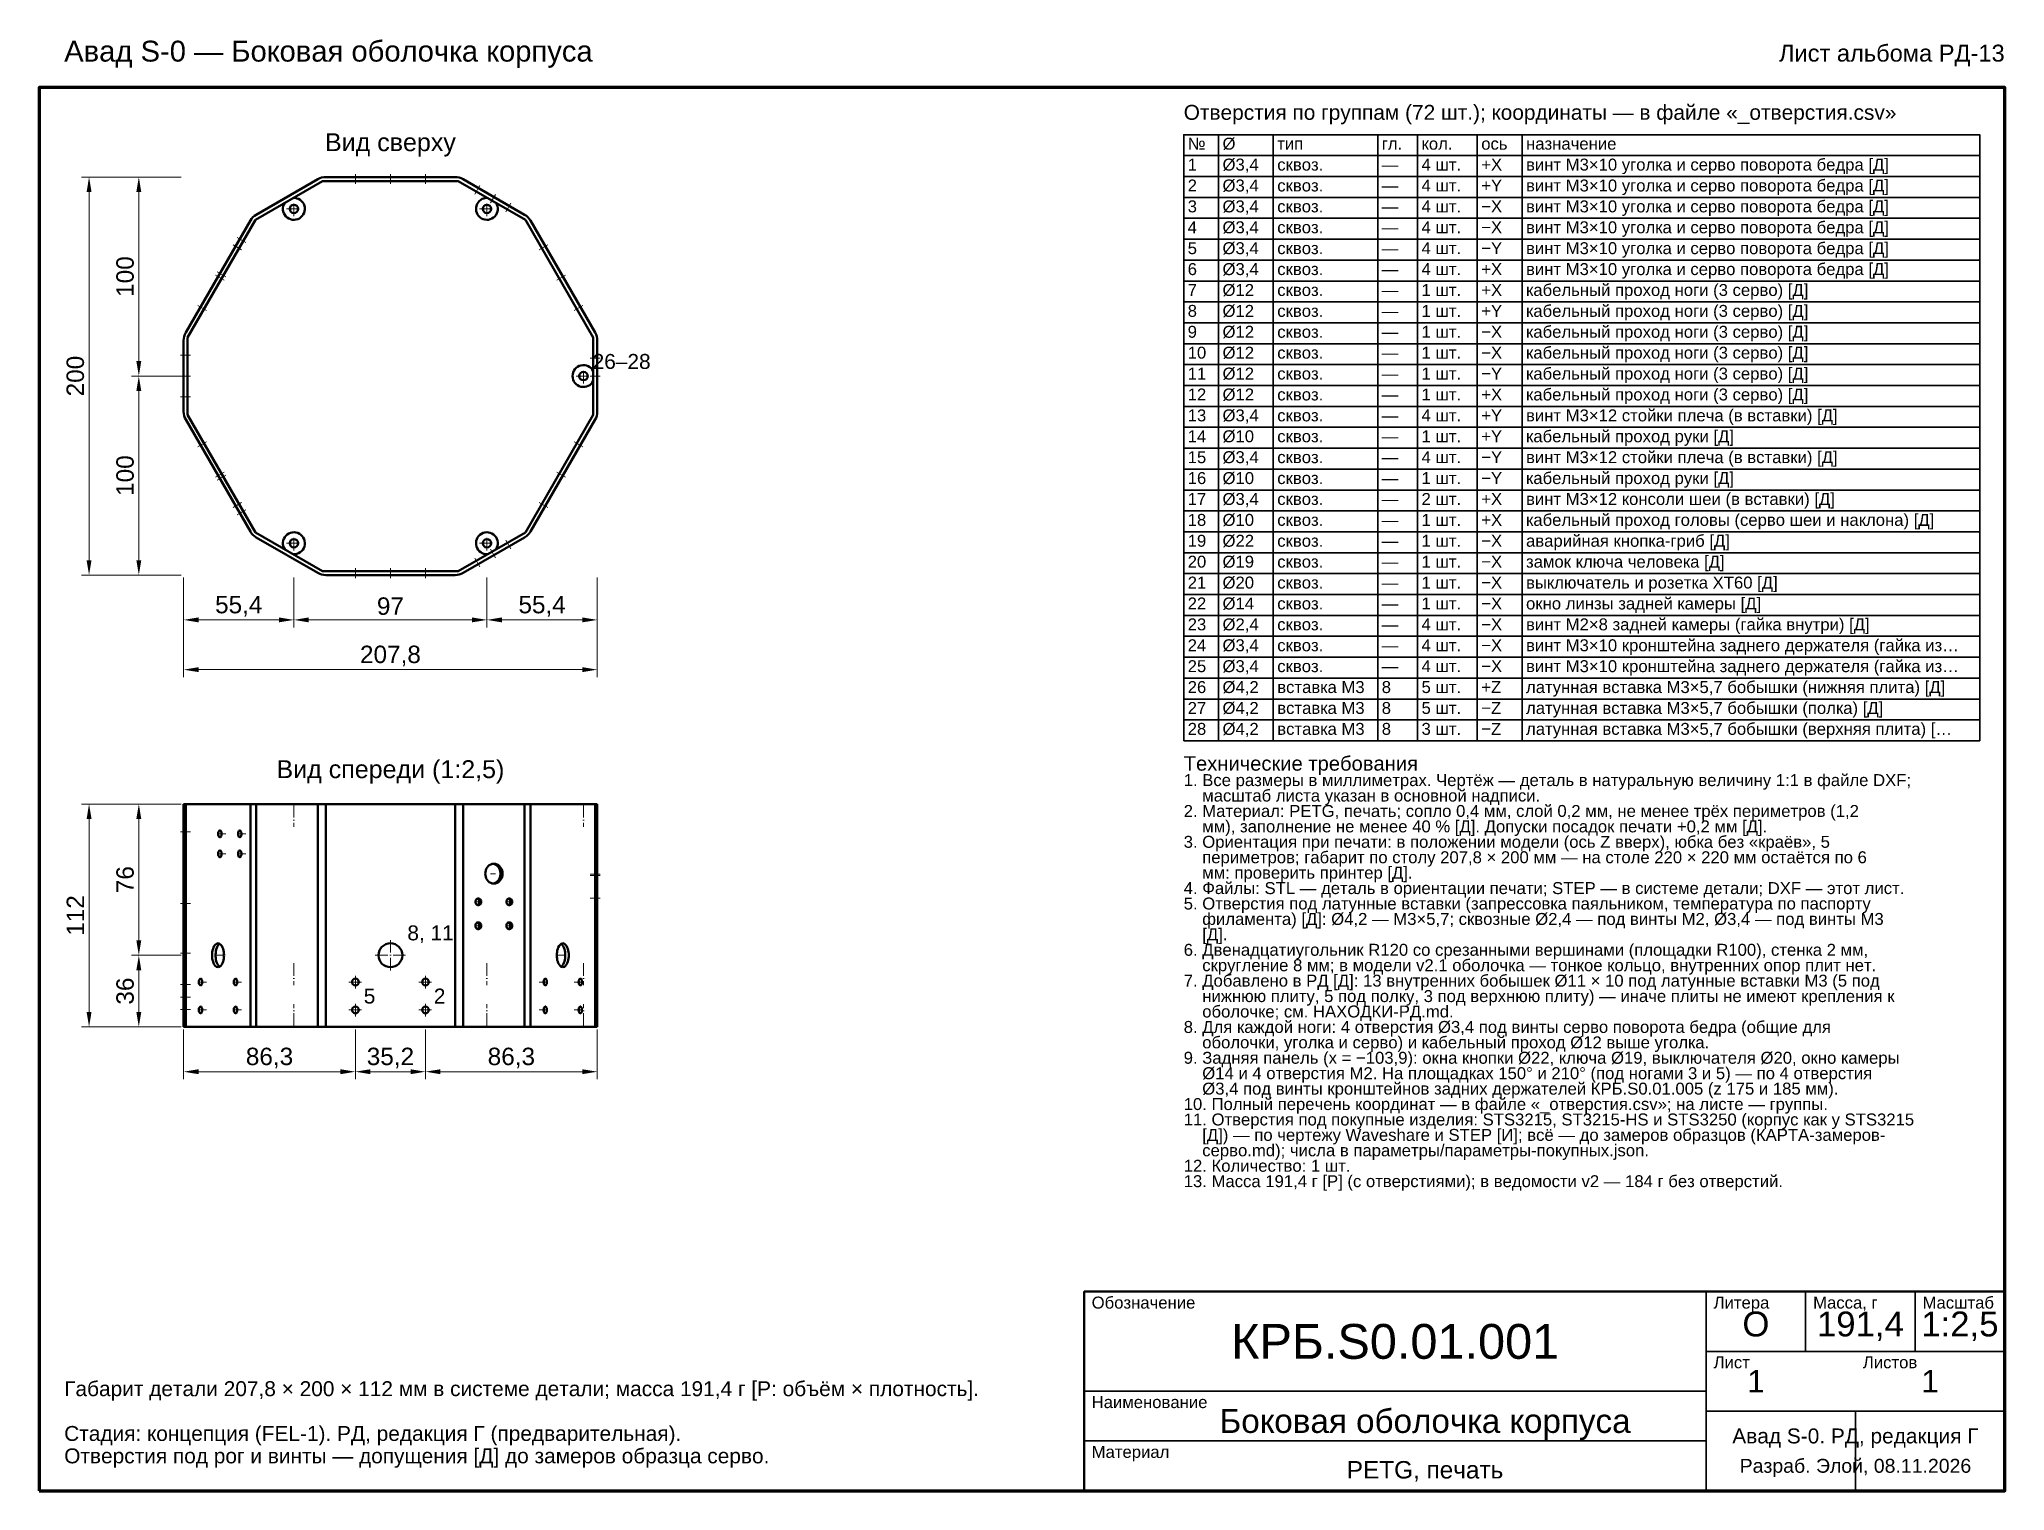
# Model space of a CAD drawing. Header units: millimetres. Extents: x 50 to 1038, y 12 to 742.
import ezdxf
from ezdxf.enums import TextEntityAlignment as Align

# ---------------------------------------------------------------- set-up
doc = ezdxf.new("R2010")
doc.units = ezdxf.units.MM
doc.header["$LTSCALE"] = 2.5
doc.linetypes.add('DASHDOT', pattern=[3.556, 2.54, -0.508, 0, -0.508])
for name, color, linetype, lineweight in [('КОНТУР', 7, 'Continuous', 50), ('ОСИ', 1, 'DASHDOT', 18), ('РАЗМЕРЫ', 5, 'Continuous', 18), ('РАМКА', 7, 'Continuous', 70), ('ТАБЛИЦА', 7, 'Continuous', 35), ('ТЕКСТ', 7, 'Continuous', 25)]:
    doc.layers.add(name, color=color, linetype=linetype, lineweight=lineweight)
doc.styles.add('GOST', font='arial.ttf')
doc.dimstyles.new('GOST', dxfattribs={"dimtxt": 8.75, "dimasz": 7.5, "dimexe": 3.75, "dimexo": 1.25, "dimgap": 2.5, "dimtad": 1, "dimdec": 1, "dimtxsty": 'GOST', "dimcen": 2.5, "dimclrd": 5, "dimclre": 5, "dimclrt": 5, "dimazin": 3, "dimtfac": 1, "dimtmove": 0, "dimatfit": 3, "dimlwd": 18, "dimlwe": 18})

msp = doc.modelspace()

# ---------------------------------------------------------------- texts
at = {"layer": 'ТЕКСТ', "style": 'GOST'}
for s, height, p in [('Авад S-0 — Боковая оболочка корпуса', 10.5, (62.5, 730.5)), ('Отверстия по группам (72 шт.); координаты — в файле «_отверстия.csv»', 7.5, (625, 701.25)), ('№', 6, (627, 686.25)), ('Ø', 6, (644.5, 686.25)), ('1', 6, (627, 675.75)), ('Ø3,4', 6, (644.5, 675.75)), ('тип', 6, (672, 686.25)), ('гл.', 6, (724.5, 686.25)), ('4 шт.', 6, (744.5, 675.75)), ('кол.', 6, (744.5, 686.25)), ('ось', 6, (774.5, 686.25)), ('+X', 6, (774.5, 675.75)), ('назначение', 6, (797, 686.25)), ('винт M3×10 уголка и серво поворота бедра [Д]', 6, (797, 675.75)), ('сквоз.', 6, (672, 675.75)), ('—', 6, (724.5, 675.75)), ('винт M3×10 уголка и серво поворота бедра [Д]', 6, (797, 665.25)), ('2', 6, (627, 665.25)), ('Ø3,4', 6, (644.5, 665.25)), ('сквоз.', 6, (672, 665.25)), ('—', 6, (724.5, 665.25)), ('4 шт.', 6, (744.5, 665.25)), ('+Y', 6, (774.5, 665.25)), ('3', 6, (627, 654.75)), ('Ø3,4', 6, (644.5, 654.75)), ('сквоз.', 6, (672, 654.75)), ('—', 6, (724.5, 654.75)), ('4 шт.', 6, (744.5, 654.75)), ('−X', 6, (774.5, 654.75)), ('винт M3×10 уголка и серво поворота бедра [Д]', 6, (797, 654.75)), ('4', 6, (627, 644.25)), ('Ø3,4', 6, (644.5, 644.25)), ('сквоз.', 6, (672, 644.25)), ('—', 6, (724.5, 644.25)), ('4 шт.', 6, (744.5, 644.25)), ('−X', 6, (774.5, 644.25)), ('винт M3×10 уголка и серво поворота бедра [Д]', 6, (797, 644.25)), ('5', 6, (627, 633.75)), ('Ø3,4', 6, (644.5, 633.75)), ('сквоз.', 6, (672, 633.75)), ('—', 6, (724.5, 633.75)), ('4 шт.', 6, (744.5, 633.75)), ('−Y', 6, (774.5, 633.75)), ('винт M3×10 уголка и серво поворота бедра [Д]', 6, (797, 633.75)), ('6', 6, (627, 623.25)), ('Ø3,4', 6, (644.5, 623.25)), ('сквоз.', 6, (672, 623.25)), ('—', 6, (724.5, 623.25)), ('4 шт.', 6, (744.5, 623.25)), ('+X', 6, (774.5, 623.25)), ('винт M3×10 уголка и серво поворота бедра [Д]', 6, (797, 623.25)), ('7', 6, (627, 612.75)), ('Ø12', 6, (644.5, 612.75)), ('сквоз.', 6, (672, 612.75)), ('—', 6, (724.5, 612.75)), ('1 шт.', 6, (744.5, 612.75)), ('+X', 6, (774.5, 612.75)), ('кабельный проход ноги (3 серво) [Д]', 6, (797, 612.75)), ('8', 6, (627, 602.25)), ('Ø12', 6, (644.5, 602.25)), ('сквоз.', 6, (672, 602.25)), ('—', 6, (724.5, 602.25)), ('1 шт.', 6, (744.5, 602.25)), ('+Y', 6, (774.5, 602.25)), ('кабельный проход ноги (3 серво) [Д]', 6, (797, 602.25)), ('9', 6, (627, 591.75)), ('Ø12', 6, (644.5, 591.75)), ('сквоз.', 6, (672, 591.75)), ('—', 6, (724.5, 591.75)), ('1 шт.', 6, (744.5, 591.75)), ('−X', 6, (774.5, 591.75)), ('кабельный проход ноги (3 серво) [Д]', 6, (797, 591.75)), ('26–28', 7.5, (328.02, 576.1)), ('10', 6, (627, 581.25)), ('Ø12', 6, (644.5, 581.25)), ('сквоз.', 6, (672, 581.25)), ('—', 6, (724.5, 581.25)), ('1 шт.', 6, (744.5, 581.25)), ('−X', 6, (774.5, 581.25)), ('кабельный проход ноги (3 серво) [Д]', 6, (797, 581.25)), ('11', 6, (627, 570.75)), ('Ø12', 6, (644.5, 570.75)), ('сквоз.', 6, (672, 570.75)), ('—', 6, (724.5, 570.75)), ('1 шт.', 6, (744.5, 570.75)), ('−Y', 6, (774.5, 570.75)), ('кабельный проход ноги (3 серво) [Д]', 6, (797, 570.75)), ('12', 6, (627, 560.25)), ('Ø12', 6, (644.5, 560.25)), ('сквоз.', 6, (672, 560.25)), ('1 шт.', 6, (744.5, 560.25)), ('+X', 6, (774.5, 560.25)), ('кабельный проход ноги (3 серво) [Д]', 6, (797, 560.25)), ('13', 6, (627, 549.75)), ('Ø3,4', 6, (644.5, 549.75)), ('сквоз.', 6, (672, 549.75)), ('—', 6, (724.5, 560.25)), ('4 шт.', 6, (744.5, 549.75)), ('+Y', 6, (774.5, 549.75)), ('винт M3×12 стойки плеча (в вставки) [Д]', 6, (797, 549.75)), ('14', 6, (627, 539.25)), ('Ø10', 6, (644.5, 539.25)), ('сквоз.', 6, (672, 539.25)), ('—', 6, (724.5, 549.75)), ('1 шт.', 6, (744.5, 539.25)), ('+Y', 6, (774.5, 539.25)), ('кабельный проход руки [Д]', 6, (797, 539.25)), ('15', 6, (627, 528.75)), ('Ø3,4', 6, (644.5, 528.75)), ('сквоз.', 6, (672, 528.75)), ('—', 6, (724.5, 539.25)), ('4 шт.', 6, (744.5, 528.75)), ('−Y', 6, (774.5, 528.75)), ('винт M3×12 стойки плеча (в вставки) [Д]', 6, (797, 528.75)), ('16', 6, (627, 518.25)), ('Ø10', 6, (644.5, 518.25)), ('—', 6, (724.5, 528.75)), ('1 шт.', 6, (744.5, 518.25)), ('−Y', 6, (774.5, 518.25)), ('кабельный проход руки [Д]', 6, (797, 518.25)), ('17', 6, (627, 507.75)), ('Ø3,4', 6, (644.5, 507.75)), ('сквоз.', 6, (672, 518.25)), ('—', 6, (724.5, 518.25)), ('2 шт.', 6, (744.5, 507.75)), ('+X', 6, (774.5, 507.75)), ('винт M3×12 консоли шеи (в вставки) [Д]', 6, (797, 507.75)), ('сквоз.', 6, (672, 507.75)), ('—', 6, (724.5, 507.75)), ('кабельный проход головы (серво шеи и наклона) [Д]', 6, (797, 497.25)), ('18', 6, (627, 497.25)), ('Ø10', 6, (644.5, 497.25)), ('сквоз.', 6, (672, 497.25)), ('—', 6, (724.5, 497.25)), ('1 шт.', 6, (744.5, 497.25)), ('+X', 6, (774.5, 497.25)), ('19', 6, (627, 486.75)), ('Ø22', 6, (644.5, 486.75)), ('сквоз.', 6, (672, 486.75)), ('—', 6, (724.5, 486.75)), ('1 шт.', 6, (744.5, 486.75)), ('−X', 6, (774.5, 486.75)), ('аварийная кнопка-гриб [Д]', 6, (797, 486.75)), ('20', 6, (627, 476.25)), ('Ø19', 6, (644.5, 476.25)), ('сквоз.', 6, (672, 476.25)), ('—', 6, (724.5, 476.25)), ('1 шт.', 6, (744.5, 476.25)), ('−X', 6, (774.5, 476.25)), ('замок ключа человека [Д]', 6, (797, 476.25)), ('21', 6, (627, 465.75)), ('Ø20', 6, (644.5, 465.75)), ('сквоз.', 6, (672, 465.75)), ('—', 6, (724.5, 465.75)), ('1 шт.', 6, (744.5, 465.75)), ('−X', 6, (774.5, 465.75)), ('выключатель и розетка XT60 [Д]', 6, (797, 465.75)), ('22', 6, (627, 455.25)), ('Ø14', 6, (644.5, 455.25)), ('сквоз.', 6, (672, 455.25)), ('—', 6, (724.5, 455.25)), ('1 шт.', 6, (744.5, 455.25)), ('−X', 6, (774.5, 455.25)), ('окно линзы задней камеры [Д]', 6, (797, 455.25)), ('23', 6, (627, 444.75)), ('Ø2,4', 6, (644.5, 444.75)), ('сквоз.', 6, (672, 444.75)), ('—', 6, (724.5, 444.75)), ('4 шт.', 6, (744.5, 444.75)), ('−X', 6, (774.5, 444.75)), ('винт M2×8 задней камеры (гайка внутри) [Д]', 6, (797, 444.75)), ('24', 6, (627, 434.25)), ('Ø3,4', 6, (644.5, 434.25)), ('сквоз.', 6, (672, 434.25)), ('—', 6, (724.5, 434.25)), ('4 шт.', 6, (744.5, 434.25)), ('−X', 6, (774.5, 434.25)), ('винт M3×10 кронштейна заднего держателя (гайка из…', 6, (797, 434.25)), ('25', 6, (627, 423.75)), ('Ø3,4', 6, (644.5, 423.75)), ('сквоз.', 6, (672, 423.75)), ('—', 6, (724.5, 423.75)), ('4 шт.', 6, (744.5, 423.75)), ('−X', 6, (774.5, 423.75)), ('винт M3×10 кронштейна заднего держателя (гайка из…', 6, (797, 423.75)), ('26', 6, (627, 413.25)), ('Ø4,2', 6, (644.5, 413.25)), ('вставка M3', 6, (672, 413.25)), ('8', 6, (724.5, 413.25)), ('5 шт.', 6, (744.5, 413.25)), ('+Z', 6, (774.5, 413.25)), ('латунная вставка M3×5,7 бобышки (нижняя плита) [Д]', 6, (797, 413.25)), ('27', 6, (627, 402.75)), ('Ø4,2', 6, (644.5, 402.75)), ('вставка M3', 6, (672, 402.75)), ('8', 6, (724.5, 402.75)), ('5 шт.', 6, (744.5, 402.75)), ('−Z', 6, (774.5, 402.75)), ('латунная вставка M3×5,7 бобышки (полка) [Д]', 6, (797, 402.75)), ('28', 6, (627, 392.25)), ('Ø4,2', 6, (644.5, 392.25)), ('вставка M3', 6, (672, 392.25)), ('8', 6, (724.5, 392.25)), ('3 шт.', 6, (744.5, 392.25)), ('−Z', 6, (774.5, 392.25)), ('латунная вставка M3×5,7 бобышки (верхняя плита) […', 6, (797, 392.25)), ('Технические требования', 7.25, (625, 374.25)), ('1. Все размеры в миллиметрах. Чертёж — деталь в натуральную величину 1:1 в файле DXF;', 6, (625, 366.5)), ('2. Материал: PETG, печать; сопло 0,4 мм, слой 0,2 мм, не менее трёх периметров (1,2', 6, (625, 351)), ('    масштаб листа указан в основной надписи.', 6, (625, 358.75)), ('    мм), заполнение не менее 40 % [Д]. Допуски посадок печати +0,2 мм [Д].', 6, (625, 343.25)), ('3. Ориентация при печати: в положении модели (ось Z вверх), юбка без «краёв», 5', 6, (625, 335.5)), ('    периметров; габарит по столу 207,8 × 200 мм — на столе 220 × 220 мм остаётся по 6', 6, (625, 327.75)), ('    мм: проверить принтер [Д].', 6, (625, 320)), ('4. Файлы: STL — деталь в ориентации печати; STEP — в системе детали; DXF — этот лист.', 6, (625, 312.25)), ('5. Отверстия под латунные вставки (запрессовка паяльником, температура по паспорту', 6, (625, 304.5)), ('8, 11', 7.5, (234.92, 289)), ('    филамента) [Д]: Ø4,2 — M3×5,7; сквозные Ø2,4 — под винты M2, Ø3,4 — под винты M3', 6, (625, 296.75)), ('6. Двенадцатиугольник R120 со срезанными вершинами (площадки R100), стенка 2 мм,', 6, (625, 281.25)), ('    [Д].', 6, (625, 289)), ('    скругление 8 мм; в модели v2.1 оболочка — тонкое кольцо, внутренних опор плит нет.', 6, (625, 273.5)), ('7. Добавлено в РД [Д]: 13 внутренних бобышек Ø11 × 10 под латунные вставки M3 (5 под', 6, (625, 265.75)), ('5', 7.5, (213.02, 257.25)), ('2', 7.5, (248.22, 257.25)), ('    нижнюю плиту, 5 под полку, 3 под верхнюю плиту) — иначе плиты не имеют крепления к', 6, (625, 258)), ('8. Для каждой ноги: 4 отверстия Ø3,4 под винты серво поворота бедра (общие для', 6, (625, 242.5)), ('    оболочке; см. НАХОДКИ-РД.md.', 6, (625, 250.25)), ('    оболочки, уголка и серво) и кабельный проход Ø12 выше уголка.', 6, (625, 234.75)), ('9. Задняя панель (x = −103,9): окна кнопки Ø22, ключа Ø19, выключателя Ø20, окно камеры', 6, (625, 227)), ('    Ø14 и 4 отверстия M2. На площадках 150° и 210° (под ногами 3 и 5) — по 4 отверстия', 6, (625, 219.25)), ('    Ø3,4 под винты кронштейнов задних держателей КРБ.S0.01.005 (z 175 и 185 мм).', 6, (625, 211.5)), ('10. Полный перечень координат — в файле «_отверстия.csv»; на листе — группы.', 6, (625, 203.75)), ('11. Отверстия под покупные изделия: STS3215, ST3215-HS и STS3250 (корпус как у STS3215', 6, (625, 196)), ('    [Д]) — по чертежу Waveshare и STEP [И]; всё — до замеров образцов (КАРТА-замеров-', 6, (625, 188.25)), ('12. Количество: 1 шт.', 6, (625, 172.75)), ('    серво.md); числа в параметры/параметры-покупных.json.', 6, (625, 180.5)), ('13. Масса 191,4 г [Р] (с отверстиями); в ведомости v2 — 184 г без отверстий.', 6, (625, 165)), ('Обозначение', 6, (578.75, 104)), ('Литера', 6, (891.25, 104)), ('Масса, г', 6, (941.25, 104)), ('Масштаб', 6, (996.25, 104)), ('Лист', 6, (891.25, 74)), ('Листов', 6, (966.25, 74)), ('Габарит детали 207,8 × 200 × 112 мм в системе детали; масса 191,4 г [Р: объём × плотность].', 7.5, (62.5, 60)), ('Наименование', 6, (578.75, 54)), ('Стадия: концепция (FEL-1). РД, редакция Г (предварительная).', 7.5, (62.5, 37.5)), ('Отверстия под рог и винты — допущения [Д] до замеров образца серво.', 7.5, (62.5, 26.25)), ('Материал', 6, (578.75, 29))]:
    msp.add_text(s, height=height, dxfattribs=at).set_placement(p)
msp.add_text('Лист альбома РД-13', height=8.5, dxfattribs=at).set_placement((1037.5, 730.5), align=Align.RIGHT)
for s, height, p in [('Вид сверху', 9, (226.42, 690)), ('Вид спереди (1:2,5)', 9, (226.42, 375)), ('О', 12.5, (912.5, 96.25)), ('191,4', 12.5, (965, 96.25)), ('1:2,5', 12.5, (1015, 96.25)), ('КРБ.S0.01.001', 17.5, (731.25, 87.5)), ('1', 11.25, (912.5, 67.5)), ('1', 11.25, (1000, 67.5)), ('Боковая оболочка корпуса', 11.9485, (746.25, 47.5)), ('Авад S-0. РД, редакция Г', 7.5, (962.5, 40)), ('PETG, печать', 8.75, (746.25, 23)), ('Разраб. Элой, 08.11.2026', 7, (962.5, 25))]:
    msp.add_text(s, height=height, dxfattribs=at).set_placement(p, align=Align.MIDDLE_CENTER)

# ---------------------------------------------------------------- dimensions: what is measured, and where the dimension line sits
at = {"layer": 'РАЗМЕРЫ'}
for base, p1, p2 in [((75, 472.5), (122.5, 472.5), (122.5, 672.5)), ((100, 572.5), (122.5, 572.5), (122.5, 672.5)), ((100, 472.5), (122.5, 472.5), (122.5, 572.5)), ((75, 245.5), (122.5, 245.5), (122.5, 357.5)), ((100, 281.5), (122.5, 281.5), (122.5, 357.5)), ((100, 245.5), (122.5, 245.5), (122.5, 281.5))]:
    msp.add_linear_dim(base=base, p1=p1, p2=p2, angle=90, dimstyle='GOST', dxfattribs=at).render()
for base, p1, p2 in [((122.5, 450), (122.5, 472.5), (177.92, 472.5)), ((122.5, 425), (122.5, 472.5), (330.3461, 472.5)), ((177.92, 450), (177.92, 472.5), (274.92, 472.5)), ((274.92, 450), (274.92, 472.5), (330.35, 472.5)), ((122.5, 223), (122.5, 245.5), (208.82, 245.5)), ((208.82, 223), (208.82, 245.5), (244.02, 245.5)), ((244.02, 223), (244.02, 245.5), (330.35, 245.5))]:
    msp.add_linear_dim(base=base, p1=p1, p2=p2, dimstyle='GOST', dxfattribs=at).render()

# ---------------------------------------------------------------- linework, layer by layer
at = {"layer": 'КОНТУР'}
for p, q in [((258.92, 672.5), (193.93, 672.5)), ((158.61, 651.04), (192.32, 670.5)), ((189.93, 671.43), (159, 653.57)), ((192.32, 670.5), (260.53, 670.5)), ((260.53, 670.5), (294.24, 651.04)), ((293.85, 653.57), (262.92, 671.43)), ((156.07, 650.64), (123.57, 594.36)), ((124.5, 591.96), (158.61, 651.04)), ((294.24, 651.04), (328.35, 591.96)), ((329.27, 594.36), (296.78, 650.64)), ((122.5, 590.36), (122.5, 554.64)), ((124.5, 553.04), (124.5, 591.96)), ((328.35, 591.96), (328.35, 553.04)), ((330.35, 554.64), (330.35, 590.36)), ((158.61, 493.96), (124.5, 553.04)), ((328.35, 553.04), (294.24, 493.96)), ((123.57, 550.64), (156.07, 494.36)), ((296.78, 494.36), (329.27, 550.64)), ((192.32, 474.5), (158.61, 493.96)), ((294.24, 493.96), (260.53, 474.5)), ((159, 491.43), (189.93, 473.57)), ((262.92, 473.57), (293.85, 491.43)), ((260.53, 474.5), (192.32, 474.5)), ((193.93, 472.5), (258.92, 472.5)), ((122.5, 245.5), (122.5, 357.5)), ((123.57, 357.5), (156.07, 357.5)), ((123.57, 245.5), (123.57, 357.5)), ((156.07, 357.5), (156.07, 245.5)), ((159, 357.5), (189.93, 357.5)), ((159, 357.5), (159, 245.5)), ((189.93, 245.5), (189.93, 357.5)), ((193.93, 357.5), (258.92, 357.5)), ((193.93, 245.5), (193.93, 357.5)), ((258.92, 357.5), (258.92, 245.5)), ((262.92, 357.5), (293.85, 357.5)), ((262.92, 357.5), (262.92, 245.5)), ((293.85, 245.5), (293.85, 357.5)), ((296.78, 357.5), (329.27, 357.5)), ((296.78, 245.5), (296.78, 357.5)), ((329.27, 357.5), (329.27, 245.5)), ((330.35, 357.5), (330.35, 245.5)), ((123.57, 245.5), (156.07, 245.5)), ((159, 245.5), (189.93, 245.5)), ((193.93, 245.5), (258.92, 245.5)), ((262.92, 245.5), (293.85, 245.5)), ((296.78, 245.5), (329.27, 245.5))]:
    msp.add_line(p, q, dxfattribs=at)
for points in [[(123.57, 357.5), (123.44, 357.5), (123.3, 357.5), (123.17, 357.5), (123.04, 357.5), (122.9, 357.5), (122.77, 357.5), (122.63, 357.5), (122.5, 357.5)], [(159, 357.5), (158.63, 357.5), (158.27, 357.5), (157.9, 357.5), (157.53, 357.5), (157.17, 357.5), (156.8, 357.5), (156.44, 357.5), (156.07, 357.5)], [(193.93, 357.5), (193.43, 357.5), (192.93, 357.5), (192.43, 357.5), (191.93, 357.5), (191.43, 357.5), (190.93, 357.5), (190.43, 357.5), (189.93, 357.5)], [(262.92, 357.5), (262.42, 357.5), (261.92, 357.5), (261.42, 357.5), (260.92, 357.5), (260.42, 357.5), (259.92, 357.5), (259.42, 357.5), (258.92, 357.5)], [(296.78, 357.5), (296.41, 357.5), (296.04, 357.5), (295.68, 357.5), (295.31, 357.5), (294.95, 357.5), (294.58, 357.5), (294.21, 357.5), (293.85, 357.5)], [(330.35, 357.5), (330.21, 357.5), (330.08, 357.5), (329.94, 357.5), (329.81, 357.5), (329.68, 357.5), (329.54, 357.5), (329.41, 357.5), (329.27, 357.5)], [(140.73, 344.2), (140.3, 343.96), (140.05, 343.51), (139.92, 343.01), (139.88, 342.5), (139.92, 341.99), (140.05, 341.49), (140.3, 341.04), (140.73, 340.8)], [(141.58, 342.5), (141.57, 342.76), (141.54, 343.01), (141.49, 343.26), (141.42, 343.51), (141.31, 343.75), (141.17, 343.96), (140.98, 344.13), (140.73, 344.2)], [(140.73, 340.8), (140.98, 340.87), (141.17, 341.04), (141.31, 341.25), (141.42, 341.49), (141.49, 341.74), (141.54, 341.99), (141.57, 342.24), (141.58, 342.5)], [(150.73, 344.2), (150.3, 343.96), (150.05, 343.51), (149.92, 343.01), (149.88, 342.5), (149.92, 341.99), (150.05, 341.49), (150.3, 341.04), (150.73, 340.8)], [(151.58, 342.5), (151.57, 342.76), (151.54, 343.01), (151.49, 343.26), (151.42, 343.51), (151.31, 343.75), (151.17, 343.96), (150.98, 344.13), (150.73, 344.2)], [(150.73, 340.8), (150.98, 340.87), (151.17, 341.04), (151.31, 341.25), (151.42, 341.49), (151.49, 341.74), (151.54, 341.99), (151.57, 342.24), (151.58, 342.5)], [(140.73, 334.2), (140.3, 333.96), (140.05, 333.51), (139.92, 333.01), (139.88, 332.5), (139.92, 331.99), (140.05, 331.49), (140.3, 331.04), (140.73, 330.8)], [(141.58, 332.5), (141.57, 332.76), (141.54, 333.01), (141.49, 333.26), (141.42, 333.51), (141.31, 333.75), (141.17, 333.96), (140.98, 334.13), (140.73, 334.2)], [(140.73, 330.8), (140.98, 330.87), (141.17, 331.04), (141.31, 331.25), (141.42, 331.49), (141.49, 331.74), (141.54, 331.99), (141.57, 332.24), (141.58, 332.5)], [(150.73, 334.2), (150.3, 333.96), (150.05, 333.51), (149.92, 333.01), (149.88, 332.5), (149.92, 331.99), (150.05, 331.49), (150.3, 331.04), (150.73, 330.8)], [(151.58, 332.5), (151.57, 332.76), (151.54, 333.01), (151.49, 333.26), (151.42, 333.51), (151.31, 333.75), (151.17, 333.96), (150.98, 334.13), (150.73, 334.2)], [(150.73, 330.8), (150.98, 330.87), (151.17, 331.04), (151.31, 331.25), (151.42, 331.49), (151.49, 331.74), (151.54, 331.99), (151.57, 332.24), (151.58, 332.5)], [(278.38, 327.5), (277.58, 327.41), (276.8, 327.15), (276.1, 326.75), (275.48, 326.21), (274.97, 325.58), (274.57, 324.87), (274.28, 324.11), (274.11, 323.31), (274.05, 322.5)], [(277.88, 317.53), (278.66, 317.72), (279.39, 318.07), (280.04, 318.55), (280.58, 319.13), (281.03, 319.8), (281.36, 320.53), (281.59, 321.3), (281.7, 322.1), (281.7, 322.9), (281.59, 323.7), (281.36, 324.47), (281.03, 325.2), (280.58, 325.87), (280.04, 326.45), (279.39, 326.93), (278.66, 327.28), (277.88, 327.47)], [(278.38, 317.5), (279.19, 317.59), (279.97, 317.85), (280.67, 318.25), (281.28, 318.79), (281.8, 319.42), (282.2, 320.13), (282.48, 320.89), (282.66, 321.69), (282.71, 322.5), (282.66, 323.31), (282.48, 324.11), (282.2, 324.87), (281.8, 325.58), (281.28, 326.21), (280.67, 326.75), (279.97, 327.15), (279.19, 327.41), (278.38, 327.5)], [(274.05, 322.5), (274.11, 321.69), (274.28, 320.89), (274.57, 320.13), (274.97, 319.42), (275.48, 318.79), (276.1, 318.25), (276.8, 317.85), (277.58, 317.59), (278.38, 317.5)], [(270.59, 310.05), (270.28, 310.01), (269.99, 309.9), (269.73, 309.73), (269.51, 309.51), (269.34, 309.25), (269.22, 308.96), (269.14, 308.66), (269.12, 308.35)], [(269.12, 308.35), (269.14, 308.04), (269.22, 307.74), (269.34, 307.45), (269.51, 307.19), (269.73, 306.97), (269.99, 306.8), (270.28, 306.69), (270.59, 306.65)], [(270.09, 306.75), (270.5, 307.02), (270.81, 307.4), (271, 307.86), (271.06, 308.35), (271, 308.84), (270.81, 309.3), (270.5, 309.68), (270.09, 309.95)], [(270.59, 306.65), (271.19, 306.8), (271.67, 307.19), (271.96, 307.74), (272.06, 308.35), (271.96, 308.96), (271.67, 309.51), (271.19, 309.9), (270.59, 310.05)], [(286.18, 310.05), (285.87, 310.01), (285.58, 309.9), (285.32, 309.73), (285.1, 309.51), (284.93, 309.25), (284.81, 308.96), (284.73, 308.66), (284.71, 308.35)], [(284.71, 308.35), (284.73, 308.04), (284.81, 307.74), (284.93, 307.45), (285.1, 307.19), (285.32, 306.97), (285.58, 306.8), (285.87, 306.69), (286.18, 306.65)], [(285.68, 306.75), (286.09, 307.02), (286.4, 307.4), (286.59, 307.86), (286.65, 308.35), (286.59, 308.84), (286.4, 309.3), (286.09, 309.68), (285.68, 309.95)], [(286.18, 306.65), (286.78, 306.8), (287.26, 307.19), (287.55, 307.74), (287.65, 308.35), (287.55, 308.96), (287.26, 309.51), (286.78, 309.9), (286.18, 310.05)], [(270.59, 298.05), (270.28, 298.01), (269.99, 297.9), (269.73, 297.73), (269.51, 297.51), (269.34, 297.25), (269.22, 296.96), (269.14, 296.66), (269.12, 296.35)], [(269.12, 296.35), (269.14, 296.04), (269.22, 295.74), (269.34, 295.45), (269.51, 295.19), (269.73, 294.97), (269.99, 294.8), (270.28, 294.69), (270.59, 294.65)], [(270.09, 294.75), (270.5, 295.02), (270.81, 295.4), (271, 295.86), (271.06, 296.35), (271, 296.84), (270.81, 297.3), (270.5, 297.68), (270.09, 297.95)], [(270.59, 294.65), (271.19, 294.8), (271.67, 295.19), (271.96, 295.74), (272.06, 296.35), (271.96, 296.96), (271.67, 297.51), (271.19, 297.9), (270.59, 298.05)], [(286.18, 298.05), (285.87, 298.01), (285.58, 297.9), (285.32, 297.73), (285.1, 297.51), (284.93, 297.25), (284.81, 296.96), (284.73, 296.66), (284.71, 296.35)], [(284.71, 296.35), (284.73, 296.04), (284.81, 295.74), (284.93, 295.45), (285.1, 295.19), (285.32, 294.97), (285.58, 294.8), (285.87, 294.69), (286.18, 294.65)], [(285.68, 294.75), (286.09, 295.02), (286.4, 295.4), (286.59, 295.86), (286.65, 296.35), (286.59, 296.84), (286.4, 297.3), (286.09, 297.68), (285.68, 297.95)], [(286.18, 294.65), (286.78, 294.8), (287.26, 295.19), (287.55, 295.74), (287.65, 296.35), (287.55, 296.96), (287.26, 297.51), (286.78, 297.9), (286.18, 298.05)], [(139.82, 287.5), (139.05, 287.3), (138.42, 286.8), (137.93, 286.16), (137.56, 285.44), (137.28, 284.68), (137.07, 283.9), (136.93, 283.11), (136.85, 282.31), (136.82, 281.5), (136.85, 280.69), (136.93, 279.89), (137.07, 279.1), (137.28, 278.32), (137.56, 277.56), (137.93, 276.84), (138.42, 276.2), (139.05, 275.7), (139.82, 275.5)], [(140.69, 287.24), (140.05, 286.69), (139.57, 286), (139.2, 285.23), (138.93, 284.43), (138.74, 283.61), (138.62, 282.77), (138.56, 281.92), (138.56, 281.08), (138.62, 280.23), (138.74, 279.39), (138.93, 278.57), (139.2, 277.77), (139.57, 277), (140.05, 276.31), (140.69, 275.76)], [(142.82, 281.5), (142.79, 282.31), (142.71, 283.11), (142.57, 283.9), (142.36, 284.68), (142.08, 285.44), (141.71, 286.16), (141.23, 286.8), (140.59, 287.3), (139.82, 287.5)], [(313.03, 287.5), (312.25, 287.3), (311.62, 286.8), (311.13, 286.16), (310.76, 285.44), (310.48, 284.68), (310.28, 283.9), (310.14, 283.11), (310.05, 282.31), (310.03, 281.5), (310.05, 280.69), (310.14, 279.89), (310.28, 279.1), (310.48, 278.32), (310.76, 277.56), (311.13, 276.84), (311.62, 276.2), (312.25, 275.7), (313.03, 275.5)], [(314.29, 281.5), (314.27, 282.29), (314.19, 283.08), (314.05, 283.87), (313.85, 284.63), (313.58, 285.38), (313.23, 286.09), (312.76, 286.73), (312.16, 287.24)], [(316.03, 281.5), (316, 282.31), (315.92, 283.11), (315.77, 283.9), (315.57, 284.68), (315.29, 285.44), (314.92, 286.16), (314.43, 286.8), (313.8, 287.3), (313.03, 287.5)], [(139.82, 275.5), (140.59, 275.7), (141.23, 276.2), (141.71, 276.84), (142.08, 277.56), (142.36, 278.32), (142.57, 279.1), (142.71, 279.89), (142.79, 280.69), (142.82, 281.5)], [(312.16, 275.76), (312.76, 276.27), (313.23, 276.91), (313.58, 277.62), (313.85, 278.37), (314.05, 279.13), (314.19, 279.92), (314.27, 280.71), (314.29, 281.5)], [(313.03, 275.5), (313.8, 275.7), (314.43, 276.2), (314.92, 276.84), (315.29, 277.56), (315.57, 278.32), (315.77, 279.1), (315.92, 279.89), (316, 280.69), (316.03, 281.5)], [(131.02, 269.75), (130.58, 269.51), (130.34, 269.06), (130.21, 268.56), (130.17, 268.05), (130.21, 267.54), (130.34, 267.04), (130.58, 266.59), (131.02, 266.35)], [(131.87, 268.05), (131.86, 268.31), (131.83, 268.56), (131.78, 268.81), (131.7, 269.06), (131.6, 269.3), (131.46, 269.51), (131.26, 269.68), (131.02, 269.75)], [(131.02, 266.35), (131.26, 266.42), (131.46, 266.59), (131.6, 266.8), (131.7, 267.04), (131.78, 267.29), (131.83, 267.54), (131.86, 267.79), (131.87, 268.05)], [(148.62, 269.75), (148.18, 269.51), (147.94, 269.06), (147.81, 268.56), (147.77, 268.05), (147.81, 267.54), (147.94, 267.04), (148.18, 266.59), (148.62, 266.35)], [(149.47, 268.05), (149.46, 268.31), (149.43, 268.56), (149.38, 268.81), (149.3, 269.06), (149.2, 269.3), (149.06, 269.51), (148.86, 269.68), (148.62, 269.75)], [(148.62, 266.35), (148.86, 266.42), (149.06, 266.59), (149.2, 266.8), (149.3, 267.04), (149.38, 267.29), (149.43, 267.54), (149.46, 267.79), (149.47, 268.05)], [(304.23, 269.75), (303.79, 269.51), (303.54, 269.06), (303.42, 268.56), (303.38, 268.05), (303.42, 267.54), (303.54, 267.04), (303.79, 266.59), (304.23, 266.35)], [(305.08, 268.05), (305.07, 268.31), (305.04, 268.56), (304.98, 268.81), (304.91, 269.06), (304.8, 269.3), (304.66, 269.51), (304.47, 269.68), (304.23, 269.75)], [(304.23, 266.35), (304.47, 266.42), (304.66, 266.59), (304.8, 266.8), (304.91, 267.04), (304.98, 267.29), (305.04, 267.54), (305.07, 267.79), (305.08, 268.05)], [(321.83, 269.75), (321.39, 269.51), (321.14, 269.06), (321.02, 268.56), (320.98, 268.05), (321.02, 267.54), (321.14, 267.04), (321.39, 266.59), (321.83, 266.35)], [(322.68, 268.05), (322.67, 268.31), (322.64, 268.56), (322.58, 268.81), (322.51, 269.06), (322.4, 269.3), (322.26, 269.51), (322.07, 269.68), (321.83, 269.75)], [(321.83, 266.35), (322.07, 266.42), (322.26, 266.59), (322.4, 266.8), (322.51, 267.04), (322.58, 267.29), (322.64, 267.54), (322.67, 267.79), (322.68, 268.05)], [(131.02, 255.75), (130.58, 255.51), (130.34, 255.06), (130.21, 254.56), (130.17, 254.05), (130.21, 253.54), (130.34, 253.04), (130.58, 252.59), (131.02, 252.35)], [(131.87, 254.05), (131.86, 254.31), (131.83, 254.56), (131.78, 254.81), (131.7, 255.06), (131.6, 255.3), (131.46, 255.51), (131.26, 255.68), (131.02, 255.75)], [(131.02, 252.35), (131.26, 252.42), (131.46, 252.59), (131.6, 252.8), (131.7, 253.04), (131.78, 253.29), (131.83, 253.54), (131.86, 253.79), (131.87, 254.05)], [(148.62, 255.75), (148.18, 255.51), (147.94, 255.06), (147.81, 254.56), (147.77, 254.05), (147.81, 253.54), (147.94, 253.04), (148.18, 252.59), (148.62, 252.35)], [(149.47, 254.05), (149.46, 254.31), (149.43, 254.56), (149.38, 254.81), (149.3, 255.06), (149.2, 255.3), (149.06, 255.51), (148.86, 255.68), (148.62, 255.75)], [(148.62, 252.35), (148.86, 252.42), (149.06, 252.59), (149.2, 252.8), (149.3, 253.04), (149.38, 253.29), (149.43, 253.54), (149.46, 253.79), (149.47, 254.05)], [(304.23, 255.75), (303.79, 255.51), (303.54, 255.06), (303.42, 254.56), (303.38, 254.05), (303.42, 253.54), (303.54, 253.04), (303.79, 252.59), (304.23, 252.35)], [(305.08, 254.05), (305.07, 254.31), (305.04, 254.56), (304.98, 254.81), (304.91, 255.06), (304.8, 255.3), (304.66, 255.51), (304.47, 255.68), (304.23, 255.75)], [(304.23, 252.35), (304.47, 252.42), (304.66, 252.59), (304.8, 252.8), (304.91, 253.04), (304.98, 253.29), (305.04, 253.54), (305.07, 253.79), (305.08, 254.05)], [(321.83, 255.75), (321.39, 255.51), (321.14, 255.06), (321.02, 254.56), (320.98, 254.05), (321.02, 253.54), (321.14, 253.04), (321.39, 252.59), (321.83, 252.35)], [(322.68, 254.05), (322.67, 254.31), (322.64, 254.56), (322.58, 254.81), (322.51, 255.06), (322.4, 255.3), (322.26, 255.51), (322.07, 255.68), (321.83, 255.75)], [(321.83, 252.35), (322.07, 252.42), (322.26, 252.59), (322.4, 252.8), (322.51, 253.04), (322.58, 253.29), (322.64, 253.54), (322.67, 253.79), (322.68, 254.05)], [(123.57, 245.5), (123.44, 245.5), (123.3, 245.5), (123.17, 245.5), (123.04, 245.5), (122.9, 245.5), (122.77, 245.5), (122.63, 245.5), (122.5, 245.5)], [(159, 245.5), (158.63, 245.5), (158.27, 245.5), (157.9, 245.5), (157.53, 245.5), (157.17, 245.5), (156.8, 245.5), (156.44, 245.5), (156.07, 245.5)], [(193.93, 245.5), (193.43, 245.5), (192.93, 245.5), (192.43, 245.5), (191.93, 245.5), (191.43, 245.5), (190.93, 245.5), (190.43, 245.5), (189.93, 245.5)], [(262.92, 245.5), (262.42, 245.5), (261.92, 245.5), (261.42, 245.5), (260.92, 245.5), (260.42, 245.5), (259.92, 245.5), (259.42, 245.5), (258.92, 245.5)], [(296.78, 245.5), (296.41, 245.5), (296.04, 245.5), (295.68, 245.5), (295.31, 245.5), (294.95, 245.5), (294.58, 245.5), (294.21, 245.5), (293.85, 245.5)], [(330.35, 245.5), (330.21, 245.5), (330.08, 245.5), (329.94, 245.5), (329.81, 245.5), (329.68, 245.5), (329.54, 245.5), (329.41, 245.5), (329.27, 245.5)]]:
    msp.add_lwpolyline(points, dxfattribs=at)
for centre, radius in [((177.92, 656.5), 2.1), ((274.92, 656.5), 2.1), ((323.42, 572.5), 2.1), ((177.92, 488.5), 2.1), ((274.92, 488.5), 2.1), ((226.42, 281.5), 6), ((208.82, 268.05), 1.7), ((244.02, 268.05), 1.7), ((208.82, 254.05), 1.7), ((244.02, 254.05), 1.7)]:
    msp.add_circle(centre, radius, dxfattribs=at)
for centre, radius, start, end in [((193.93, 664.5), 8, 90, 120), ((258.92, 664.5), 8, 60, 90), ((177.92, 656.5), 5.5, 146.47876, 93.52124), ((274.92, 656.5), 5.5, 86.47876, 33.52124), ((163, 646.64), 8, 120, 150), ((289.85, 646.64), 8, 30, 60), ((130.5, 590.36), 8, 150, 180), ((322.35, 590.36), 8, 0, 30), ((323.42, 572.5), 5.5, 26.47876, 333.52124), ((130.5, 554.64), 8, 180, 210), ((322.35, 554.64), 8, 330, 0), ((163, 498.36), 8, 210, 240), ((177.92, 488.5), 5.5, 266.47876, 213.52124), ((274.92, 488.5), 5.5, 326.47876, 273.52124), ((289.85, 498.36), 8, 300, 330), ((193.93, 480.5), 8, 240, 270), ((258.92, 480.5), 8, 270, 300)]:
    msp.add_arc(centre, radius, start, end, dxfattribs=at)
at = {"layer": 'ОСИ'}
for p, q in [((208.82, 669), (208.82, 674)), ((208.82, 669), (208.82, 674)), ((226.42, 669), (226.42, 674)), ((244.02, 669), (244.02, 674)), ((244.02, 669), (244.02, 674)), ((268.84, 663.97), (271.34, 668.3)), ((268.84, 663.97), (271.34, 668.3)), ((276.63, 659.47), (279.13, 663.8)), ((174.22, 656.5), (181.62, 656.5)), ((174.22, 656.5), (181.62, 656.5)), ((174.22, 656.5), (181.62, 656.5)), ((177.92, 652.8), (177.92, 660.2)), ((177.92, 652.8), (177.92, 660.2)), ((177.92, 652.8), (177.92, 660.2)), ((271.22, 656.5), (278.62, 656.5)), ((271.22, 656.5), (278.62, 656.5)), ((274.92, 652.8), (274.92, 660.2)), ((274.92, 652.8), (274.92, 660.2)), ((284.43, 654.97), (286.93, 659.3)), ((284.43, 654.97), (286.93, 659.3)), ((153.76, 639.65), (149.43, 642.15)), ((153.76, 639.65), (149.43, 642.15)), ((151.65, 635.99), (147.32, 638.49)), ((151.65, 635.99), (147.32, 638.49)), ((301.19, 635.99), (305.52, 638.49)), ((301.19, 635.99), (305.52, 638.49)), ((142.85, 620.75), (138.52, 623.25)), ((143.76, 622.33), (139.43, 624.83)), ((143.76, 622.33), (139.43, 624.83)), ((309.99, 620.75), (314.32, 623.25)), ((134.05, 605.51), (129.72, 608.01)), ((134.05, 605.51), (129.72, 608.01)), ((318.79, 605.51), (323.12, 608.01)), ((318.79, 605.51), (323.12, 608.01)), ((126, 583), (121, 583)), ((126, 583), (121, 583)), ((323.42, 568.8), (323.42, 576.2)), ((323.42, 568.8), (323.42, 576.2)), ((323.42, 568.8), (323.42, 576.2)), ((326.84, 581.5), (331.84, 581.5)), ((326.84, 581.5), (331.84, 581.5)), ((126, 572.5), (121, 572.5)), ((126, 572.5), (121, 572.5)), ((126, 572.5), (121, 572.5)), ((126, 572.5), (121, 572.5)), ((319.72, 572.5), (327.12, 572.5)), ((319.72, 572.5), (327.12, 572.5)), ((319.72, 572.5), (327.12, 572.5)), ((326.84, 572.5), (331.84, 572.5)), ((126, 562), (121, 562)), ((126, 562), (121, 562)), ((134.05, 539.49), (129.72, 536.99)), ((134.05, 539.49), (129.72, 536.99)), ((318.79, 539.49), (323.12, 536.99)), ((318.79, 539.49), (323.12, 536.99)), ((142.85, 524.25), (138.52, 521.75)), ((309.99, 524.25), (314.32, 521.75)), ((143.76, 522.67), (139.43, 520.17)), ((143.76, 522.67), (139.43, 520.17)), ((151.65, 509.01), (147.32, 506.51)), ((151.65, 509.01), (147.32, 506.51)), ((153.76, 505.35), (149.43, 502.85)), ((153.76, 505.35), (149.43, 502.85)), ((301.19, 509.01), (305.52, 506.51)), ((301.19, 509.01), (305.52, 506.51)), ((174.22, 488.5), (181.62, 488.5)), ((174.22, 488.5), (181.62, 488.5)), ((174.22, 488.5), (181.62, 488.5)), ((177.92, 484.8), (177.92, 492.2)), ((177.92, 484.8), (177.92, 492.2)), ((177.92, 484.8), (177.92, 492.2)), ((271.22, 488.5), (278.62, 488.5)), ((271.22, 488.5), (278.62, 488.5)), ((274.92, 484.8), (274.92, 492.2)), ((274.92, 484.8), (274.92, 492.2)), ((276.63, 485.53), (279.13, 481.2)), ((284.43, 490.03), (286.93, 485.7)), ((284.43, 490.03), (286.93, 485.7)), ((208.82, 476), (208.82, 471)), ((208.82, 476), (208.82, 471)), ((226.42, 476), (226.42, 471)), ((244.02, 476), (244.02, 471)), ((244.02, 476), (244.02, 471)), ((268.84, 481.03), (271.34, 476.7)), ((268.84, 481.03), (271.34, 476.7)), ((177.92, 357), (177.92, 346)), ((177.92, 357), (177.92, 346)), ((323.42, 357), (323.42, 346)), ((126, 343.5), (121, 343.5)), ((143.76, 342.5), (139.43, 342.5)), ((143.76, 342.5), (139.43, 342.5)), ((153.76, 342.5), (149.43, 342.5)), ((153.76, 342.5), (149.43, 342.5)), ((143.76, 332.5), (139.43, 332.5)), ((143.76, 332.5), (139.43, 332.5)), ((153.76, 332.5), (149.43, 332.5)), ((153.76, 332.5), (149.43, 332.5)), ((276.63, 322.5), (279.13, 322.5)), ((276.63, 322.5), (279.13, 322.5)), ((326.84, 322.25), (331.84, 322.25)), ((326.84, 321.65), (331.84, 321.65)), ((126, 307.5), (121, 307.5)), ((268.84, 308.35), (271.34, 308.35)), ((268.84, 308.35), (271.34, 308.35)), ((284.43, 308.35), (286.93, 308.35)), ((284.43, 308.35), (286.93, 308.35)), ((326.84, 310.25), (331.84, 310.25)), ((268.84, 296.35), (271.34, 296.35)), ((268.84, 296.35), (271.34, 296.35)), ((284.43, 296.35), (286.93, 296.35)), ((284.43, 296.35), (286.93, 296.35)), ((226.42, 273.9), (226.42, 289.1)), ((226.42, 273.9), (226.42, 289.1)), ((126, 282.5), (121, 282.5)), ((142.85, 281.5), (138.52, 281.5)), ((142.85, 281.5), (138.52, 281.5)), ((177.92, 277.5), (177.92, 266.5)), ((177.92, 277.5), (177.92, 266.5)), ((218.82, 281.5), (234.02, 281.5)), ((218.82, 281.5), (234.02, 281.5)), ((274.92, 277.5), (274.92, 266.5)), ((274.92, 277.5), (274.92, 266.5)), ((309.99, 281.5), (314.32, 281.5)), ((309.99, 281.5), (314.32, 281.5)), ((323.42, 277.5), (323.42, 266.5)), ((126, 266.75), (121, 266.75)), ((126, 266.75), (121, 266.75)), ((134.05, 268.05), (129.72, 268.05)), ((134.05, 268.05), (129.72, 268.05)), ((151.65, 268.05), (147.32, 268.05)), ((151.65, 268.05), (147.32, 268.05)), ((205.52, 268.05), (212.12, 268.05)), ((205.52, 268.05), (212.12, 268.05)), ((208.82, 264.75), (208.82, 271.35)), ((208.82, 264.75), (208.82, 271.35)), ((240.72, 268.05), (247.32, 268.05)), ((240.72, 268.05), (247.32, 268.05)), ((244.02, 264.75), (244.02, 271.35)), ((244.02, 264.75), (244.02, 271.35)), ((301.19, 268.05), (305.52, 268.05)), ((301.19, 268.05), (305.52, 268.05)), ((318.79, 268.05), (323.12, 268.05)), ((318.79, 268.05), (323.12, 268.05)), ((126, 260.5), (121, 260.5)), ((177.92, 246), (177.92, 257)), ((177.92, 246), (177.92, 257)), ((208.82, 250.75), (208.82, 257.35)), ((208.82, 250.75), (208.82, 257.35)), ((244.02, 250.75), (244.02, 257.35)), ((244.02, 250.75), (244.02, 257.35)), ((274.92, 246), (274.92, 257)), ((274.92, 246), (274.92, 257)), ((323.42, 246), (323.42, 257)), ((126, 254.25), (121, 254.25)), ((126, 254.25), (121, 254.25)), ((134.05, 254.05), (129.72, 254.05)), ((134.05, 254.05), (129.72, 254.05)), ((151.65, 254.05), (147.32, 254.05)), ((151.65, 254.05), (147.32, 254.05)), ((205.52, 254.05), (212.12, 254.05)), ((205.52, 254.05), (212.12, 254.05)), ((240.72, 254.05), (247.32, 254.05)), ((240.72, 254.05), (247.32, 254.05)), ((301.19, 254.05), (305.52, 254.05)), ((301.19, 254.05), (305.52, 254.05)), ((318.79, 254.05), (323.12, 254.05)), ((318.79, 254.05), (323.12, 254.05))]:
    msp.add_line(p, q, dxfattribs=at)
at = {"layer": 'РАМКА', "lineweight": 70}
msp.add_lwpolyline([(50, 12.5), (1037.5, 12.5), (1037.5, 717.5), (50, 717.5), (50, 12.5)], dxfattribs=at)
at = {"layer": 'ТАБЛИЦА'}
for p, q in [((642.5, 693.75), (642.5, 389.25)), ((670, 693.75), (670, 389.25)), ((722.5, 693.75), (722.5, 389.25)), ((742.5, 693.75), (742.5, 389.25)), ((772.5, 693.75), (772.5, 389.25)), ((795, 693.75), (795, 389.25)), ((625, 683.25), (1025, 683.25)), ((625, 672.75), (1025, 672.75)), ((625, 662.25), (1025, 662.25)), ((625, 651.75), (1025, 651.75)), ((625, 641.25), (1025, 641.25)), ((625, 630.75), (1025, 630.75)), ((625, 620.25), (1025, 620.25)), ((625, 609.75), (1025, 609.75)), ((625, 599.25), (1025, 599.25)), ((625, 588.75), (1025, 588.75)), ((625, 578.25), (1025, 578.25)), ((625, 567.75), (1025, 567.75)), ((625, 557.25), (1025, 557.25)), ((625, 546.75), (1025, 546.75)), ((625, 536.25), (1025, 536.25)), ((625, 525.75), (1025, 525.75)), ((625, 515.25), (1025, 515.25)), ((625, 504.75), (1025, 504.75)), ((625, 494.25), (1025, 494.25)), ((625, 483.75), (1025, 483.75)), ((625, 473.25), (1025, 473.25)), ((625, 462.75), (1025, 462.75)), ((625, 452.25), (1025, 452.25)), ((625, 441.75), (1025, 441.75)), ((625, 431.25), (1025, 431.25)), ((625, 420.75), (1025, 420.75)), ((625, 410.25), (1025, 410.25)), ((625, 399.75), (1025, 399.75)), ((887.5, 12.5), (887.5, 112.5)), ((937.5, 82.5), (937.5, 112.5)), ((992.5, 82.5), (992.5, 112.5)), ((887.5, 82.5), (1037.5, 82.5)), ((575, 62.5), (887.5, 62.5)), ((887.5, 52.5), (1037.5, 52.5)), ((962.5, 12.5), (962.5, 52.5)), ((575, 37.5), (887.5, 37.5))]:
    msp.add_line(p, q, dxfattribs=at)
at = {"layer": 'ТАБЛИЦА', "lineweight": 35}
msp.add_lwpolyline([(625, 389.25), (1025, 389.25), (1025, 693.75), (625, 693.75), (625, 389.25)], dxfattribs=at)
at = {"layer": 'ТАБЛИЦА', "lineweight": 50}
msp.add_lwpolyline([(575, 12.5), (1037.5, 12.5), (1037.5, 112.5), (575, 112.5), (575, 12.5)], dxfattribs=at)

msp.set_redraw_order([(e.dxf.handle, doc.entitydb.next_handle()) for e in msp.query("TEXT MTEXT ATTDEF DIMENSION ARC_DIMENSION")])  # texts and dimensions are drawn at this point

doc.saveas('drawing.dxf')
